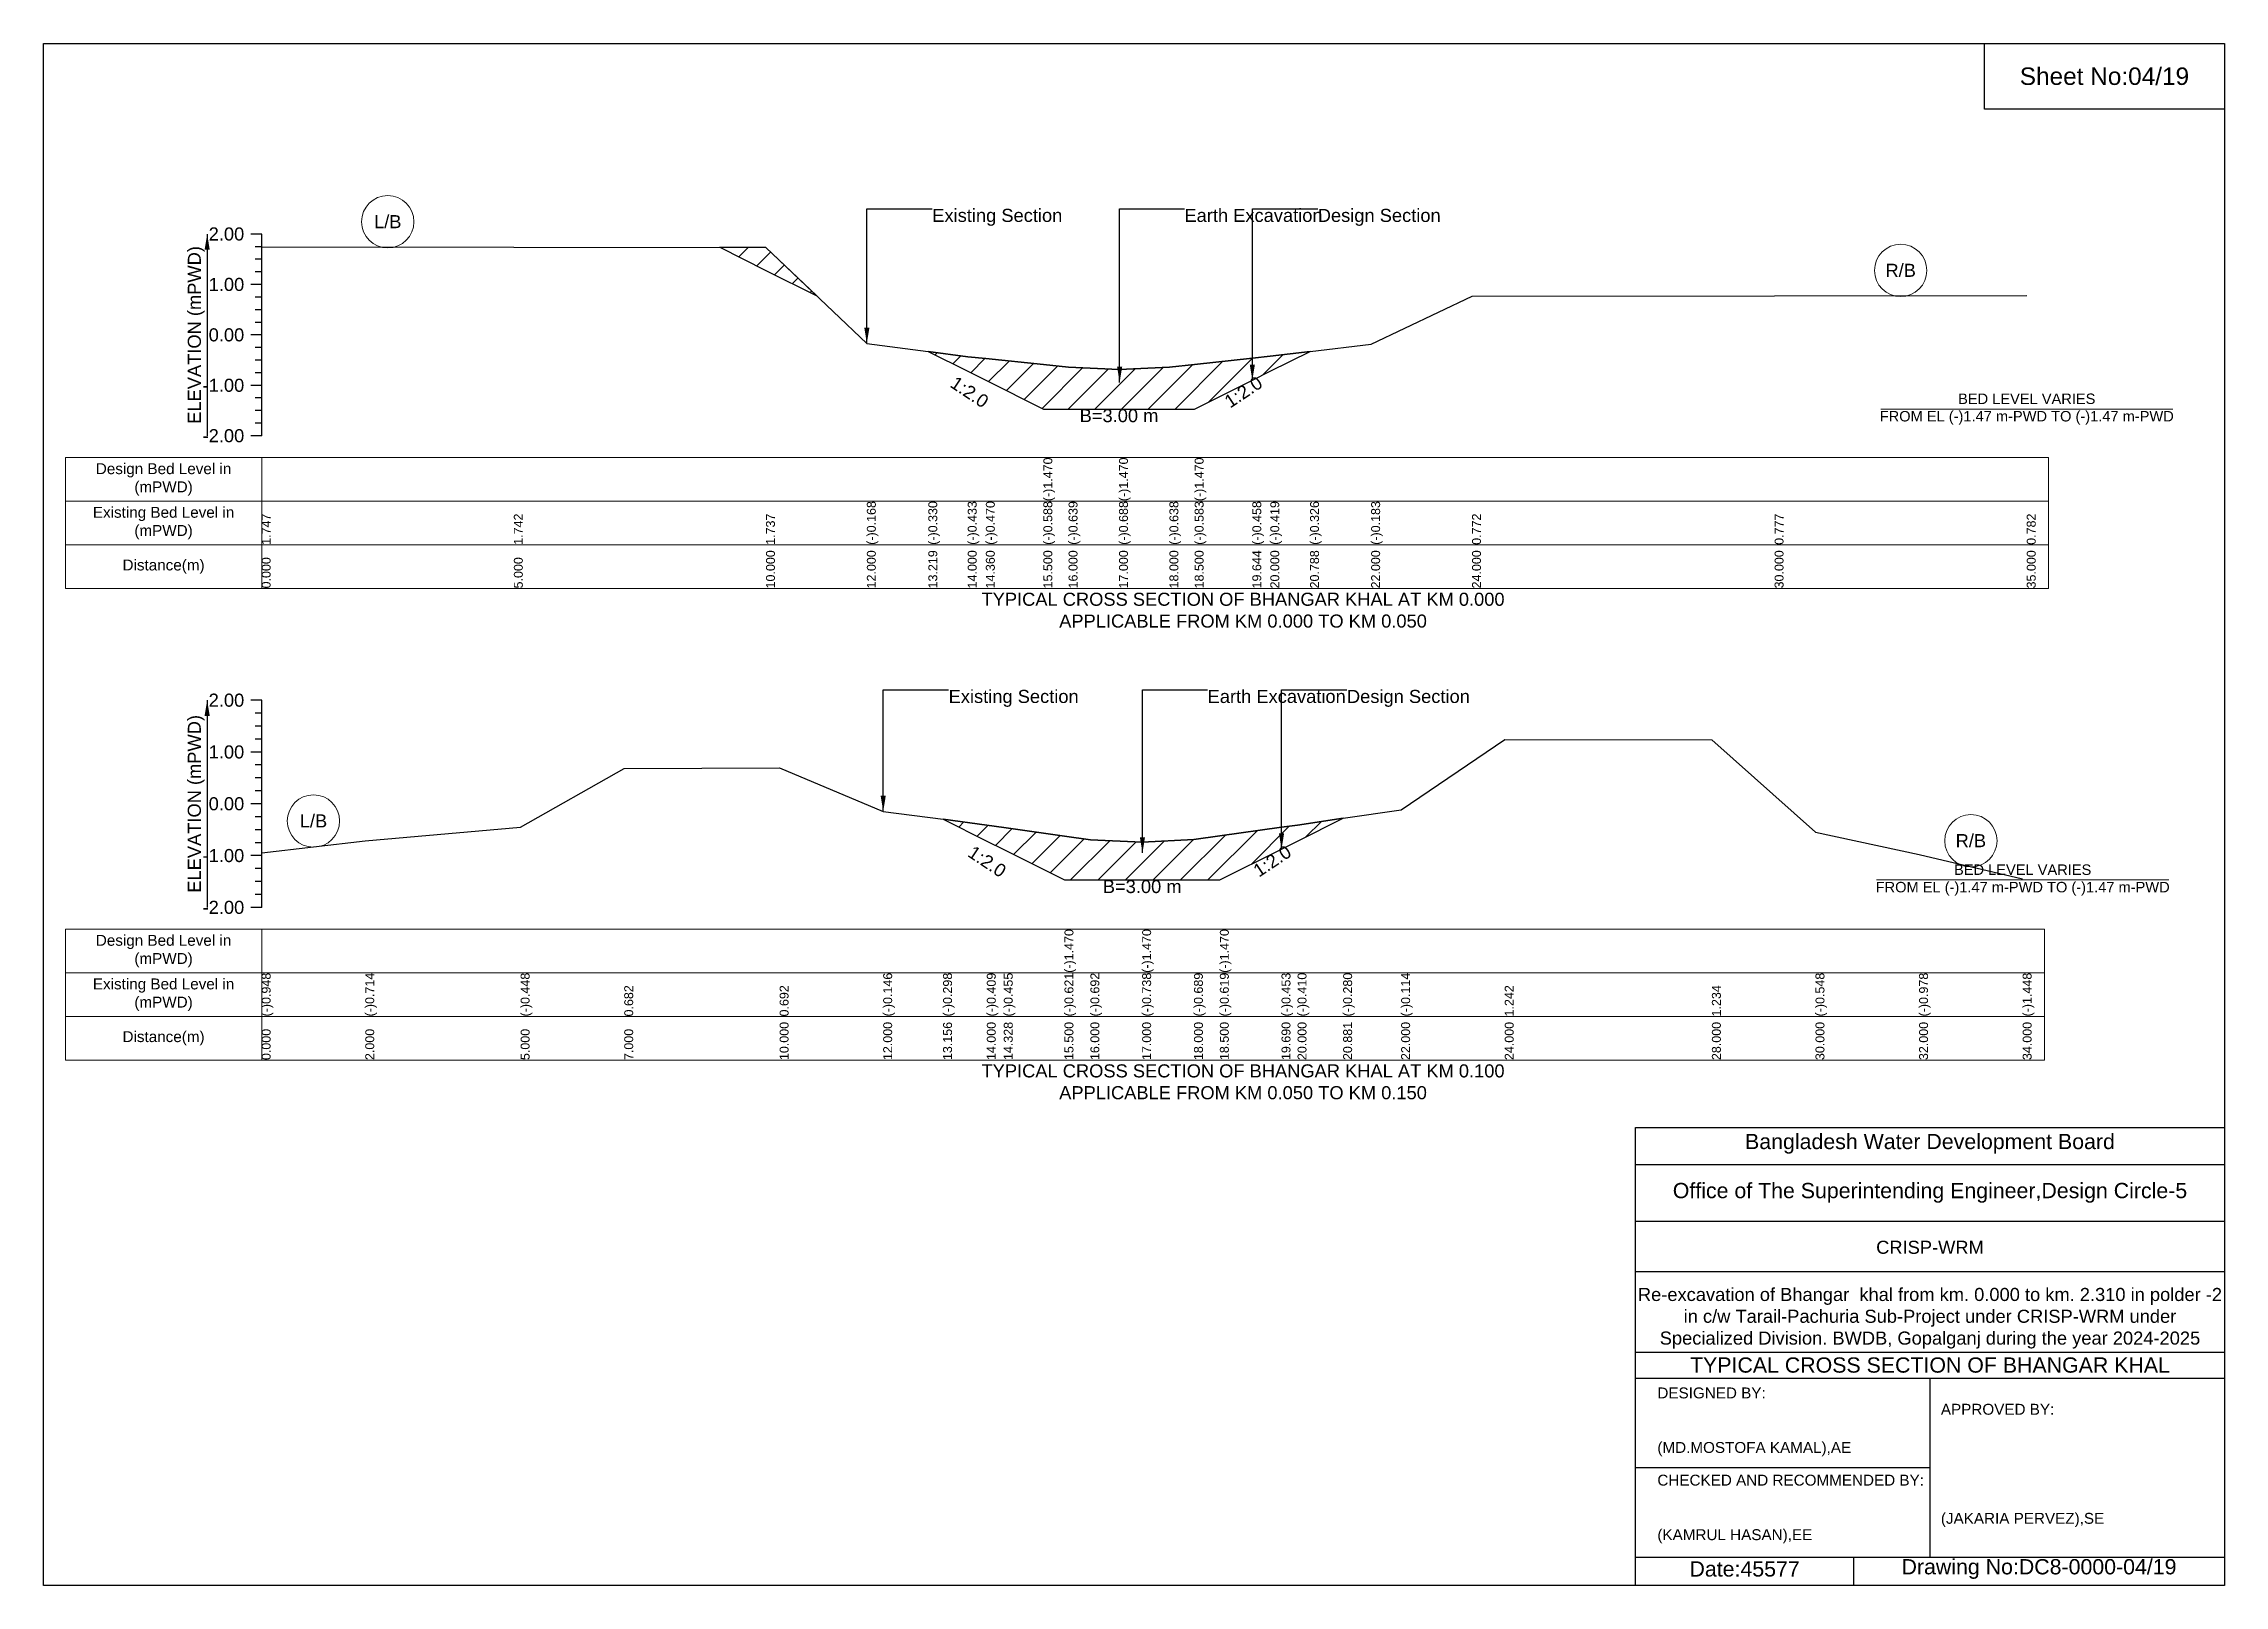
# Model space of a CAD drawing. Header units: inches. Extents: x 91000 to 288000, y -5656 to 0.
# Drawn here: x 130000 to 138000, y -5656 to 0 of the extents above; entities that cross this region are included whole.
import ezdxf

# ---------------------------------------------------------------- set-up
doc = ezdxf.new("R2010")
doc.units = ezdxf.units.IN
doc.header["$LTSCALE"] = 7
doc.header["$MEASUREMENT"] = 0
for name, color, linetype, lineweight in [('Cross section Data Border', 7, 'Continuous', 9), ('Cross Section Labels', 7, 'Continuous', 9), ('Existing_Bed_Level for Xsection', 7, 'Continuous', 25)]:
    doc.layers.add(name, color=color, linetype=linetype, lineweight=lineweight)
doc.styles.get("Standard").update_dxf_attribs({"font": 'arial.ttf'})
doc.dimstyles.get("Standard").update_dxf_attribs({"dimtxt": 0.18, "dimasz": 0.18, "dimexe": 0.18, "dimexo": 0.0625, "dimgap": 0.09, "dimtad": 0, "dimtih": 1, "dimtoh": 1, "dimdec": 4, "dimzin": 0, "dimdsep": 46, "dimtxsty": 'Standard', "dimcen": 0.09, "dimadec": 0, "dimazin": 0, "dimtfac": 1, "dimtdec": 4, "dimtofl": 0, "dimtmove": 0, "dimatfit": 3, "dimfxl": 1, "dimtolj": 1, "dimtzin": 0, "dimarcsym": 0})

msp = doc.modelspace()

# ---------------------------------------------------------------- texts
at = {"attachment_point": 5}
for s, insert, char_height in [('Sheet No:04/19', (137560, -120), 64), ('Bangladesh Water Development Board', (136920, -4036), 56), ('Office of The Superintending Engineer,Design Circle-5', (136920, -4216), 56)]:
    msp.add_mtext(s, dxfattribs=dict(at, insert=insert, char_height=char_height))
for s, insert, char_height, width, attachment_point in [('CRISP-WRM', (136920, -4416), 48, 2240, 5), ('Re-excavation of Bhangar  khal from km. 0.000 to km. 2.310 in polder -2  in c/w Tarail-Pachuria Sub-Project under CRISP-WRM under Specialized Division. BWDB, Gopalganj during the year 2024-2025', (136920, -4676), 48, 2160, 5), ('TYPICAL CROSS SECTION OF BHANGAR KHAL', (136920, -4848), 56, 2240, 5), ('DESIGNED BY:^J^J^J(MD.MOSTOFA KAMAL),AE', (135920, -5056), 40, 1120, 4), ('APPROVED BY:^J^J^J^J^J^J(JAKARIA PERVEZ),SE', (136960, -5216), 40, 1120, 4), ('CHECKED AND RECOMMENDED BY:^J^J^J(KAMRUL HASAN),EE', (135920, -5376), 40, 1120, 4), ('Date:45577', (136240, -5596), 56, 1120, 5), ('Drawing No:DC8-0000-04/19', (137320, -5596), 56, 1760, 5)]:
    msp.add_mtext(s, dxfattribs=dict(insert=insert, char_height=char_height, width=width, attachment_point=attachment_point))
at = {"layer": 'Cross section Data Border', "char_height": 40, "width": 640, "attachment_point": 5}
for s, insert in [('Design Bed Level in (mPWD)', (130440, -1598.7)), ('Existing Bed Level in (mPWD)', (130440, -1758.7)), ('Distance(m)', (130440, -1918.7)), ('Design Bed Level in (mPWD)', (130440, -3328.9)), ('Existing Bed Level in (mPWD)', (130440, -3488.9)), ('Distance(m)', (130440, -3648.9))]:
    msp.add_mtext(s, dxfattribs=dict(at, insert=insert))
at = {"layer": 'Cross Section Labels'}
for s, insert, char_height, attachment_point in [('L/B', (131262.5, -653.5), 48, 5), ('Existing Section', (133260, -606.2), 48, 1), ('Earth Excavation', (134185, -606.2), 48, 1), ('Design Section', (134674.1, -606.2), 48, 1), ('R/B', (136812.5, -832), 48, 5), ('B=3.00 m', (133945, -1340.7), 48, 2), ('BED LEVEL VARIES ^JFROM EL (-)1.47 m-PWD TO (-)1.47 m-PWD', (137275, -1340.7), 38.4, 5), ('TYPICAL CROSS SECTION OF BHANGAR KHAL AT KM 0.000^JAPPLICABLE FROM KM 0.000 TO KM 0.050', (134400, -2078.7), 48, 5), ('Existing Section', (133320, -2370.9), 48, 1), ('Earth Excavation', (134270, -2370.9), 48, 1), ('Design Section', (134781.2, -2370.9), 48, 1), ('L/B', (130990, -2851.8), 48, 5), ('R/B', (137070, -2924.3), 48, 5), ('BED LEVEL VARIES ^JFROM EL (-)1.47 m-PWD TO (-)1.47 m-PWD', (137260, -3068.2), 38.4, 5), ('B=3.00 m', (134030, -3068.2), 48, 2), ('TYPICAL CROSS SECTION OF BHANGAR KHAL AT KM 0.100^JAPPLICABLE FROM KM 0.050 TO KM 0.150', (134400, -3808.9), 48, 5)]:
    msp.add_mtext(s, dxfattribs=dict(at, insert=insert, char_height=char_height, attachment_point=attachment_point))
at = {"layer": 'Cross Section Labels', "char_height": 48, "attachment_point": 2}
for insert, rotation in [((133410.3, -1258.3), 326.30993), ((134387.9, -1258), 33.69007), ((133474.8, -2980.6), 326.30993), ((134493.7, -2978.8), 33.69007)]:
    msp.add_mtext('1:2.0', dxfattribs=dict(at, insert=insert, rotation=rotation))
at = {"layer": 'Existing_Bed_Level for Xsection', "char_height": 48, "attachment_point": 6}
for s, insert in [('2.00', (130736, -698.7)), ('1.00', (130736, -883.7)), ('0.00', (130736, -1068.7)), ('-1.00', (130736, -1253.7)), ('-2.00', (130736, -1438.7)), ('2.00', (130736, -2408.9)), ('1.00', (130736, -2598.9)), ('0.00', (130736, -2788.9)), ('-1.00', (130736, -2978.9)), ('-2.00', (130736, -3168.9))]:
    msp.add_mtext(s, dxfattribs=dict(at, insert=insert))
at = {"layer": 'Existing_Bed_Level for Xsection', "rotation": 90}
for s, insert, char_height, attachment_point in [('ELEVATION (mPWD)', (130560, -1068.7), 48, 5), ('(-)1.470', (133667.5, -1678.7), 32.8, 1), ('(-)1.470', (133945, -1678.7), 32.8, 1), ('(-)1.470', (134222.5, -1678.7), 32.8, 1), ('1.747', (130800, -1838.7), 32.8, 1), ('1.742', (131725, -1838.7), 32.8, 1), ('1.737', (132650, -1838.7), 32.8, 1), ('(-)0.168', (133020, -1838.7), 32.8, 1), ('(-)0.330', (133245.5, -1838.7), 32.8, 1), ('(-)0.433', (133390, -1838.7), 32.8, 1), ('(-)0.470', (133456.5, -1838.7), 32.8, 1), ('(-)0.588', (133667.5, -1838.7), 32.8, 1), ('(-)0.639', (133760, -1838.7), 32.8, 1), ('(-)0.688', (133945, -1838.7), 32.8, 1), ('(-)0.638', (134130, -1838.7), 32.8, 1), ('(-)0.583', (134222.5, -1838.7), 32.8, 1), ('(-)0.458', (134434.1, -1838.7), 32.8, 1), ('(-)0.419', (134500, -1838.7), 32.8, 1), ('(-)0.326', (134645.8, -1838.7), 32.8, 1), ('(-)0.183', (134870, -1838.7), 32.8, 1), ('0.772', (135240, -1838.7), 32.8, 1), ('0.777', (136350, -1838.7), 32.8, 1), ('0.782', (137275, -1838.7), 32.8, 1), ('0.000', (130800, -1998.7), 32.8, 1), ('5.000', (131725, -1998.7), 32.8, 1), ('10.000', (132650, -1998.7), 32.8, 1), ('12.000', (133020, -1998.7), 32.8, 1), ('13.219', (133245.5, -1998.7), 32.8, 1), ('14.000', (133390, -1998.7), 32.8, 1), ('14.360', (133456.5, -1998.7), 32.8, 1), ('15.500', (133667.5, -1998.7), 32.8, 1), ('16.000', (133760, -1998.7), 32.8, 1), ('17.000', (133945, -1998.7), 32.8, 1), ('18.000', (134130, -1998.7), 32.8, 1), ('18.500', (134222.5, -1998.7), 32.8, 1), ('19.644', (134434.1, -1998.7), 32.8, 1), ('20.000', (134500, -1998.7), 32.8, 1), ('20.788', (134645.8, -1998.7), 32.8, 1), ('22.000', (134870, -1998.7), 32.8, 1), ('24.000', (135240, -1998.7), 32.8, 1), ('30.000', (136350, -1998.7), 32.8, 1), ('35.000', (137275, -1998.7), 32.8, 1), ('ELEVATION (mPWD)', (130560, -2788.9), 48, 5), ('(-)1.470', (133745, -3408.9), 32.8, 1), ('(-)1.470', (134030, -3408.9), 32.8, 1), ('(-)1.470', (134315, -3408.9), 32.8, 1), ('(-)0.948', (130800, -3568.9), 32.8, 1), ('(-)0.714', (131180, -3568.9), 32.8, 1), ('(-)0.448', (131750, -3568.9), 32.8, 1), ('(-)0.146', (133080, -3568.9), 32.8, 1), ('(-)0.298', (133299.6, -3568.9), 32.8, 1), ('(-)0.409', (133460, -3568.9), 32.8, 1), ('(-)0.455', (133522.3, -3568.9), 32.8, 1), ('(-)0.621', (133745, -3568.9), 32.8, 1), ('(-)0.692', (133840, -3568.9), 32.8, 1), ('(-)0.738', (134030, -3568.9), 32.8, 1), ('(-)0.689', (134220, -3568.9), 32.8, 1), ('(-)0.619', (134315, -3568.9), 32.8, 1), ('(-)0.453', (134541.2, -3568.9), 32.8, 1), ('(-)0.410', (134600, -3568.9), 32.8, 1), ('(-)0.280', (134767.3, -3568.9), 32.8, 1), ('(-)0.114', (134980, -3568.9), 32.8, 1), ('(-)0.548', (136500, -3568.9), 32.8, 1), ('(-)0.978', (136880, -3568.9), 32.8, 1), ('(-)1.448', (137260, -3568.9), 32.8, 1), ('0.682', (132130, -3568.9), 32.8, 1), ('0.692', (132700, -3568.9), 32.8, 1), ('1.242', (135360, -3568.9), 32.8, 1), ('1.234', (136120, -3568.9), 32.8, 1), ('10.000', (132700, -3728.9), 32.8, 1), ('12.000', (133080, -3728.9), 32.8, 1), ('13.156', (133299.6, -3728.9), 32.8, 1), ('14.000', (133460, -3728.9), 32.8, 1), ('14.328', (133522.3, -3728.9), 32.8, 1), ('15.500', (133745, -3728.9), 32.8, 1), ('16.000', (133840, -3728.9), 32.8, 1), ('17.000', (134030, -3728.9), 32.8, 1), ('18.000', (134220, -3728.9), 32.8, 1), ('18.500', (134315, -3728.9), 32.8, 1), ('19.690', (134541.2, -3728.9), 32.8, 1), ('20.000', (134600, -3728.9), 32.8, 1), ('20.881', (134767.3, -3728.9), 32.8, 1), ('22.000', (134980, -3728.9), 32.8, 1), ('24.000', (135360, -3728.9), 32.8, 1), ('28.000', (136120, -3728.9), 32.8, 1), ('30.000', (136500, -3728.9), 32.8, 1), ('32.000', (136880, -3728.9), 32.8, 1), ('34.000', (137260, -3728.9), 32.8, 1), ('0.000', (130800, -3728.9), 32.8, 1), ('2.000', (131180, -3728.9), 32.8, 1), ('5.000', (131750, -3728.9), 32.8, 1), ('7.000', (132130, -3728.9), 32.8, 1)]:
    msp.add_mtext(s, dxfattribs=dict(at, insert=insert, char_height=char_height, attachment_point=attachment_point))

# ---------------------------------------------------------------- hatches: boundary and pattern name
at = {"layer": 'Existing_Bed_Level for Xsection'}
h = msp.add_hatch(dxfattribs=at)
h.set_pattern_fill('ANSI31', color=256, scale=555, style=0)
h.paths.add_polyline_path([(132480.6, -747.2), (132650, -831.9), (132836.8, -925.3), (132650, -747.4)])
h = msp.add_hatch(dxfattribs=at)
h.set_pattern_fill('ANSI31', color=256, scale=555, style=0)
h.paths.add_polyline_path([(133245.5, -1129.7), (133390, -1201.9), (133456.5, -1235.2), (133667.5, -1340.7), (133760, -1340.7), (133945, -1340.7), (134130, -1340.7), (134222.5, -1340.7), (134434.1, -1234.9), (134500, -1201.9), (134645.8, -1129), (134500, -1146.2), (134434.1, -1153.4), (134222.5, -1176.6), (134130, -1186.8), (133945, -1196), (133760, -1186.9), (133667.5, -1177.4), (133456.5, -1155.7), (133390, -1148.8)])
h = msp.add_hatch(dxfattribs=at)
h.set_pattern_fill('ANSI31', color=256, scale=570, style=0)
h.paths.add_polyline_path([(133299.6, -2845.5), (133460, -2925.7), (133522.3, -2956.8), (133745, -3068.2), (133840, -3068.2), (134030, -3068.2), (134220, -3068.2), (134315, -3068.2), (134541.2, -2955.1), (134600, -2925.7), (134767.3, -2842), (134600, -2866.8), (134541.2, -2875), (134315, -2906.5), (134220, -2919.8), (134030, -2929.1), (133840, -2920.4), (133745, -2906.9), (133522.3, -2875.4), (133460, -2866.6)])

# ---------------------------------------------------------------- linework, layer by layer
for points in [[(130000, 0), (138000, 0), (138000, -5656), (130000, -5656)], [(137120, 0), (138000, 0), (138000, -240), (137120, -240)]]:
    msp.add_lwpolyline(points, close=True)
for points in [[(135840, -5656), (135840, -3976), (138000, -3976)], [(135840, -4112), (138000, -4112)], [(135840, -4320), (138000, -4320)], [(135840, -4504), (138000, -4504)], [(135840, -4800), (138000, -4800)], [(135840, -4896), (138000, -4896)], [(136920, -4896), (136920, -5552)], [(135840, -5224), (136920, -5224)], [(135840, -5552), (138000, -5552)], [(136640, -5552), (136640, -5656)]]:
    msp.add_lwpolyline(points)
at = {"layer": 'Cross section Data Border'}
for points in [[(130080, -1518.7), (137355, -1518.7), (137355, -1998.7), (130080, -1998.7)], [(130080, -3248.9), (137340, -3248.9), (137340, -3728.9), (130080, -3728.9)]]:
    msp.add_lwpolyline(points, close=True, dxfattribs=at)
for points in [[(130800, -1518.7), (130800, -1998.7)], [(130080, -1678.7), (137355, -1678.7)], [(130080, -1838.7), (137355, -1838.7)], [(130800, -3248.9), (130800, -3728.9)], [(130080, -3408.9), (137340, -3408.9)], [(130080, -3568.9), (137340, -3568.9)]]:
    msp.add_lwpolyline(points, dxfattribs=at)
at = {"layer": 'Cross Section Labels'}
for points in [[(136739.2, -1340.7), (137810.8, -1340.7)], [(136724.2, -3068.2), (137795.8, -3068.2)]]:
    msp.add_lwpolyline(points, dxfattribs=at)
for centre in [(131262.5, -653.5), (136812.5, -832), (130990, -2851.8), (137070, -2924.3)]:
    msp.add_circle(centre, 96, dxfattribs=at)
at = {"layer": 'Existing_Bed_Level for Xsection'}
for points in [[(130800, -698.7), (130760, -698.7)], [(130800, -1438.7), (130800, -1253.7), (130800, -1068.7), (130800, -883.7), (130800, -698.7)], [(130800, -745), (130776, -745)], [(130800, -791.2), (130776, -791.2)], [(130800, -745.5), (131725, -746.5), (132650, -747.4), (133020, -1099.8), (133245.5, -1129.7), (133390, -1148.8), (133456.5, -1155.7), (133667.5, -1177.4), (133667.5, -1177.4), (133760, -1186.9), (133945, -1196), (133945, -1196), (134130, -1186.8), (134222.5, -1176.6), (134222.5, -1176.6), (134434.1, -1153.4), (134500, -1146.2), (134645.8, -1129), (134870, -1102.6), (135240, -925.9), (136350, -925), (137275, -924)], [(130800, -837.5), (130776, -837.5)], [(130800, -883.7), (130760, -883.7)], [(130800, -930), (130776, -930)], [(130800, -976.2), (130776, -976.2)], [(130800, -1022.5), (130776, -1022.5)], [(130800, -1068.7), (130760, -1068.7)], [(130800, -1115), (130776, -1115)], [(130800, -1161.2), (130776, -1161.2)], [(130800, -1253.7), (130760, -1253.7)], [(130800, -1207.5), (130776, -1207.5)], [(130800, -1300), (130776, -1300)], [(130800, -1346.2), (130776, -1346.2)], [(130800, -1438.7), (130760, -1438.7)], [(130800, -1392.5), (130776, -1392.5)], [(130800, -2408.9), (130760, -2408.9)], [(130800, -2456.4), (130776, -2456.4)], [(130800, -3168.9), (130800, -2978.9), (130800, -2788.9), (130800, -2598.9), (130800, -2408.9)], [(130800, -2503.9), (130776, -2503.9)], [(130800, -2551.4), (130776, -2551.4)], [(130800, -2969), (131180, -2924.5), (131750, -2874), (132130, -2659.3), (132700, -2657.4), (133080, -2816.6), (133299.6, -2845.5), (133460, -2866.6), (133522.3, -2875.4), (133745, -2906.9), (133745, -2906.9), (133840, -2920.4), (134030, -2929.1), (134030, -2929.1), (134220, -2919.8), (134315, -2906.5), (134315, -2906.5), (134541.2, -2875), (134600, -2866.8), (134767.3, -2842), (134980, -2810.5), (135360, -2552.9), (136120, -2554.4), (136500, -2893), (136880, -2974.7), (137260, -3064)], [(130800, -2598.9), (130760, -2598.9)], [(130800, -2646.4), (130776, -2646.4)], [(130800, -2693.9), (130776, -2693.9)], [(130800, -2788.9), (130760, -2788.9)], [(130800, -2741.4), (130776, -2741.4)], [(130800, -2836.4), (130776, -2836.4)], [(130800, -2883.9), (130776, -2883.9)], [(130800, -2931.4), (130776, -2931.4)], [(130800, -2978.9), (130760, -2978.9)], [(130800, -3026.4), (130776, -3026.4)], [(130800, -3073.9), (130776, -3073.9)], [(130800, -3168.9), (130760, -3168.9)], [(130800, -3121.4), (130776, -3121.4)]]:
    msp.add_lwpolyline(points, dxfattribs=at)
for points in [[(132480.6, -747.2), (132650, -831.9), (132836.8, -925.3), (132650, -747.4)], [(133245.5, -1129.7), (133245.5, -1129.7), (133390, -1201.9), (133456.5, -1235.2), (133667.5, -1340.7), (133667.5, -1340.7), (133760, -1340.7), (133945, -1340.7), (133945, -1340.7), (134130, -1340.7), (134222.5, -1340.7), (134222.5, -1340.7), (134434.1, -1234.9), (134500, -1201.9), (134645.8, -1129), (134500, -1146.2), (134434.1, -1153.4), (134222.5, -1176.6), (134222.5, -1176.6), (134130, -1186.8), (133945, -1196), (133945, -1196), (133760, -1186.9), (133667.5, -1177.4), (133667.5, -1177.4), (133456.5, -1155.7), (133390, -1148.8), (133245.5, -1129.7)], [(133299.6, -2845.5), (133299.6, -2845.5), (133460, -2925.7), (133522.3, -2956.8), (133745, -3068.2), (133745, -3068.2), (133840, -3068.2), (134030, -3068.2), (134030, -3068.2), (134220, -3068.2), (134315, -3068.2), (134315, -3068.2), (134541.2, -2955.1), (134600, -2925.7), (134767.3, -2842), (134600, -2866.8), (134541.2, -2875), (134315, -2906.5), (134315, -2906.5), (134220, -2919.8), (134030, -2929.1), (134030, -2929.1), (133840, -2920.4), (133745, -2906.9), (133745, -2906.9), (133522.3, -2875.4), (133460, -2866.6), (133299.6, -2845.5)]]:
    msp.add_lwpolyline(points, close=True, dxfattribs=at)

msp.set_redraw_order([(e.dxf.handle, doc.entitydb.next_handle()) for e in msp.query("TEXT MTEXT ATTDEF DIMENSION ARC_DIMENSION")])  # texts and dimensions are drawn at this point

# ---------------------------------------------------------------- leaders
at = {"layer": 'Cross Section Labels', "annotation_type": 0, "has_hookline": 1, "hookline_direction": 0}
for points, text_width in [([(133020, -1099.8), (133020, -606.2), (133259.9, -606.2)], 467.2), ([(133947.3, -1242.9), (133947.3, -606.2), (134184.9, -606.2)], 497), ([(134434.1, -1234.9), (134434.1, -606.2), (134674, -606.2)], 441.2), ([(133080, -2816.6), (133080, -2370.9), (133319.9, -2370.9)], 467.2), ([(134031, -2969), (134031, -2370.9), (134269.9, -2370.9)], 497), ([(134541.2, -2955.1), (134541.2, -2370.9), (134781.1, -2370.9)], 441.2)]:
    msp.add_leader(points, dimstyle='Standard', override={"dimasz": 57.6}, dxfattribs=dict(at, text_width=text_width))
at = {"layer": 'Existing_Bed_Level for Xsection'}
for points in [[(130600, -698.7), (130600, -1438.7)], [(130600, -2408.9), (130600, -3168.9)]]:
    msp.add_leader(points, dimstyle='Standard', override={"dimasz": 57.6}, dxfattribs=at)

doc.saveas('drawing.dxf')
